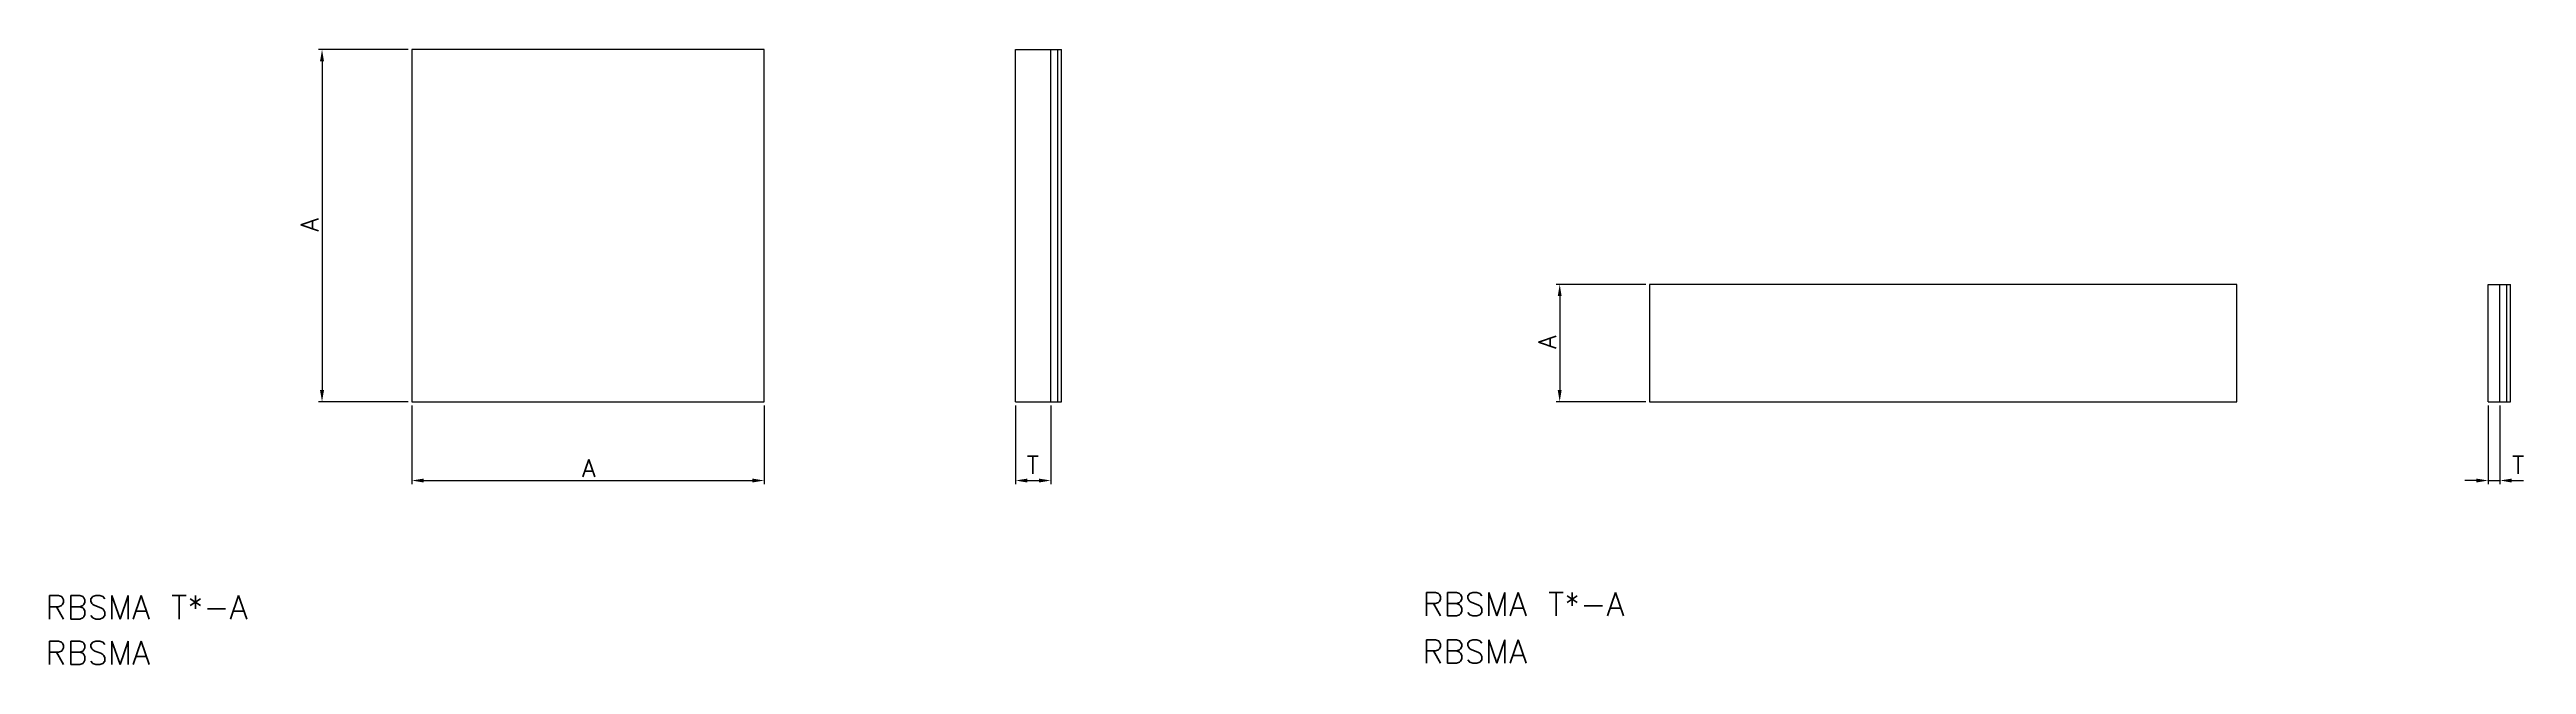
# Model space of a CAD drawing. Extents: x 659 to 2767, y 1362 to 1886.
import ezdxf

# ---------------------------------------------------------------- set-up
doc = ezdxf.new("R2010")
doc.units = 0
doc.layers.get('0').update_dxf_attribs({"linetype": 'CONTINUOUS'})
doc.layers.get('DEFPOINTS').update_dxf_attribs({"linetype": 'CONTINUOUS'})
doc.layers.add('DIM', color=4, linetype='CONTINUOUS')
doc.styles.get("Standard").update_dxf_attribs({"font": 'txt.shx'})
doc.dimstyles.get("Standard").update_dxf_attribs({"dimtxt": 2.5, "dimasz": 2.5, "dimexe": 1.25, "dimexo": 0.625, "dimtad": 1, "dimcen": 2.5, "dimazin": 3, "dimtfac": 1, "dimtmove": 0, "dimatfit": 3})

# ---------------------------------------------------------------- blocks, each defined once
blk = doc.blocks.new('*U1')
at = {"color": 0, "linetype": 'CONTINUOUS'}
blk.add_text('A', height=15, rotation=90, dxfattribs=at).set_placement((887.5, 1730.6))
blk = doc.blocks.new('*D0')
at = {"color": 0, "linetype": 'CONTINUOUS'}
for p, q in [((963.9, 1885.6), (887.5, 1885.6)), ((890.5, 1875.6), (890.5, 1595.6)), ((963.9, 1585.6), (887.5, 1585.6))]:
    blk.add_line(p, q, dxfattribs=at)
for points in [[(888.8, 1875.6), (892.2, 1875.6), (890.5, 1885.6)], [(888.8, 1595.6), (892.2, 1595.6), (890.5, 1585.6)]]:
    blk.add_solid(points, dxfattribs=at)
at = {"layer": 'DEFPOINTS', "color": 0, "linetype": 'CONTINUOUS'}
for p in [(966.9, 1885.6), (890.5, 1585.6), (966.9, 1585.6)]:
    blk.add_point(p, dxfattribs=at)
at = {"color": 7, "linetype": 'CONTINUOUS'}
blk.add_blockref('*U1', (0, 0), dxfattribs=at)
blk = doc.blocks.new('*U3')
at = {"color": 0, "linetype": 'CONTINUOUS'}
blk.add_text('A', height=15, dxfattribs=at).set_placement((1111.9, 1521.6))
blk = doc.blocks.new('*D2')
at = {"color": 0, "linetype": 'CONTINUOUS'}
for p, q in [((966.9, 1582.6), (966.9, 1515.6)), ((1266.9, 1582.6), (1266.9, 1515.6)), ((976.9, 1518.6), (1256.9, 1518.6))]:
    blk.add_line(p, q, dxfattribs=at)
for points in [[(976.9, 1520.2), (976.9, 1516.9), (966.9, 1518.6)], [(1256.9, 1520.2), (1256.9, 1516.9), (1266.9, 1518.6)]]:
    blk.add_solid(points, dxfattribs=at)
at = {"layer": 'DEFPOINTS', "color": 0, "linetype": 'CONTINUOUS'}
for p in [(966.9, 1585.6), (1266.9, 1585.6), (1266.9, 1518.6)]:
    blk.add_point(p, dxfattribs=at)
at = {"color": 7, "linetype": 'CONTINUOUS'}
blk.add_blockref('*U3', (0, 0), dxfattribs=at)
blk = doc.blocks.new('*U10')
at = {"color": 0, "linetype": 'CONTINUOUS'}
blk.add_text('T', height=15, dxfattribs=at).set_placement((1490.3, 1524.3))
blk = doc.blocks.new('*D8')
at = {"color": 0, "linetype": 'CONTINUOUS'}
for p, q in [((1480.8, 1582.6), (1480.8, 1515.6)), ((1510.8, 1582.6), (1510.8, 1515.6)), ((1490.8, 1518.6), (1500.8, 1518.6))]:
    blk.add_line(p, q, dxfattribs=at)
for points in [[(1490.8, 1520.2), (1490.8, 1516.9), (1480.8, 1518.6)], [(1500.8, 1520.2), (1500.8, 1516.9), (1510.8, 1518.6)]]:
    blk.add_solid(points, dxfattribs=at)
at = {"layer": 'DEFPOINTS', "color": 0, "linetype": 'CONTINUOUS'}
for p in [(1480.8, 1585.6), (1510.8, 1585.6), (1510.8, 1518.6)]:
    blk.add_point(p, dxfattribs=at)
at = {"color": 7, "linetype": 'CONTINUOUS'}
blk.add_blockref('*U10', (0, 0), dxfattribs=at)
blk = doc.blocks.new('*U11')
at = {"layer": 'DIM', "color": 0, "linetype": 'CONTINUOUS'}
blk.add_text('T', height=15, dxfattribs=at).set_placement((2754.6, 1524.3))
blk = doc.blocks.new('*D9')
at = {"layer": 'DEFPOINTS', "color": 0, "linetype": 'CONTINUOUS'}
for p in [(2734.3, 1585.6), (2744.3, 1585.6), (2744.3, 1518.6)]:
    blk.add_point(p, dxfattribs=at)
at = {"layer": 'DIM', "color": 0, "linetype": 'CONTINUOUS'}
for p, q in [((2734.3, 1582.6), (2734.3, 1515.6)), ((2744.3, 1582.6), (2744.3, 1515.6)), ((2724.3, 1518.6), (2714.3, 1518.6)), ((2734.3, 1518.6), (2744.3, 1518.6)), ((2754.3, 1518.6), (2764.3, 1518.6))]:
    blk.add_line(p, q, dxfattribs=at)
for points in [[(2724.3, 1520.2), (2724.3, 1516.9), (2734.3, 1518.6)], [(2754.3, 1520.2), (2754.3, 1516.9), (2744.3, 1518.6)]]:
    blk.add_solid(points, dxfattribs=at)
at = {"color": 7, "linetype": 'CONTINUOUS'}
blk.add_blockref('*U11', (0, 0), dxfattribs=at)
blk = doc.blocks.new('*U7')
at = {"layer": 'DIM', "color": 0, "linetype": 'CONTINUOUS'}
blk.add_text('A', height=15, rotation=90, dxfattribs=at).set_placement((1941, 1630.6))
blk = doc.blocks.new('*D6')
at = {"layer": 'DEFPOINTS', "color": 0, "linetype": 'CONTINUOUS'}
for p in [(2020.4, 1685.6), (1944, 1585.6), (2020.4, 1585.6)]:
    blk.add_point(p, dxfattribs=at)
at = {"layer": 'DIM', "color": 0, "linetype": 'CONTINUOUS'}
for p, q in [((2017.4, 1685.6), (1941, 1685.6)), ((1944, 1675.6), (1944, 1595.6)), ((2017.4, 1585.6), (1941, 1585.6))]:
    blk.add_line(p, q, dxfattribs=at)
for points in [[(1942.3, 1675.6), (1945.6, 1675.6), (1944, 1685.6)], [(1942.3, 1595.6), (1945.6, 1595.6), (1944, 1585.6)]]:
    blk.add_solid(points, dxfattribs=at)
at = {"color": 7, "linetype": 'CONTINUOUS'}
blk.add_blockref('*U7', (0, 0), dxfattribs=at)

msp = doc.modelspace()

# ---------------------------------------------------------------- linework, layer by layer
at = {"color": 7, "linetype": 'CONTINUOUS'}
for p, q in [((966.917, 1885.641), (966.917, 1585.641)), ((1266.917, 1885.641), (966.917, 1885.641)), ((1266.917, 1585.641), (1266.917, 1885.641)), ((1480.836, 1585.641), (1480.836, 1885.641)), ((1480.836, 1885.641), (1519.836, 1885.641)), ((1510.836, 1585.641), (1510.836, 1885.641)), ((1516.836, 1585.641), (1516.836, 1885.641)), ((1519.836, 1585.641), (1519.836, 1885.641)), ((2520.37, 1685.641), (2020.37, 1685.641)), ((2020.37, 1685.641), (2020.37, 1585.641)), ((2520.37, 1585.641), (2520.37, 1685.641)), ((2734.289, 1685.641), (2753.289, 1685.641)), ((2734.289, 1585.641), (2734.289, 1685.641)), ((2744.289, 1585.641), (2744.289, 1685.641)), ((2750.289, 1585.641), (2750.289, 1685.641)), ((2753.289, 1585.641), (2753.289, 1685.641)), ((966.917, 1585.641), (1266.917, 1585.641)), ((1480.836, 1585.641), (1519.836, 1585.641)), ((2020.37, 1585.641), (2520.37, 1585.641)), ((2734.289, 1585.641), (2753.289, 1585.641))]:
    msp.add_line(p, q, dxfattribs=at)

# ---------------------------------------------------------------- texts
for s, p in [('RBSMA T*-A', (655.136, 1400.643)), ('RBSMA T*-A', (1827.105, 1403.282)), ('RBSMA', (655.136, 1361.907)), ('RBSMA', (1827.105, 1362.924))]:
    msp.add_text(s, height=20).set_placement(p)

# ---------------------------------------------------------------- dimensions: what is measured, and where the dimension line sits
at = {"color": 4, "linetype": 'CONTINUOUS'}
dim = msp.add_linear_dim(base=(890.497, 1585.641), p1=(966.917, 1885.641), p2=(966.917, 1585.641), angle=90, text='A', dimstyle='Standard', dxfattribs=at)
dim.commit()
dim.dimension.update_dxf_attribs({"geometry": '*D0', "text_midpoint": (879.997, 1735.641)})
dim = msp.add_linear_dim(base=(1266.917, 1518.58), p1=(966.917, 1585.641), p2=(1266.917, 1585.641), text='A', dimstyle='Standard', dxfattribs=at)
dim.commit()
dim.dimension.update_dxf_attribs({"geometry": '*D2', "text_midpoint": (1116.917, 1529.08)})
dim = msp.add_linear_dim(base=(1510.836, 1518.58), p1=(1480.836, 1585.641), p2=(1510.836, 1585.641), text='T', dimstyle='Standard', dxfattribs=at)
dim.commit()
dim.dimension.update_dxf_attribs({"geometry": '*D8', "text_midpoint": (1495.29, 1531.785), "dimtype": 128})
at = {"layer": 'DIM', "color": 4, "linetype": 'CONTINUOUS'}
dim = msp.add_linear_dim(base=(1943.95, 1585.641), p1=(2020.37, 1685.641), p2=(2020.37, 1585.641), angle=90, text='A', dimstyle='Standard', dxfattribs=at)
dim.commit()
dim.dimension.update_dxf_attribs({"geometry": '*D6', "text_midpoint": (1933.45, 1635.641)})
dim = msp.add_linear_dim(base=(2744.289, 1518.58), p1=(2734.289, 1585.641), p2=(2744.289, 1585.641), text='T', dimstyle='Standard', dxfattribs=at)
dim.commit()
dim.dimension.update_dxf_attribs({"geometry": '*D9', "text_midpoint": (2759.602, 1531.785), "dimtype": 128})

doc.saveas('drawing.dxf')
